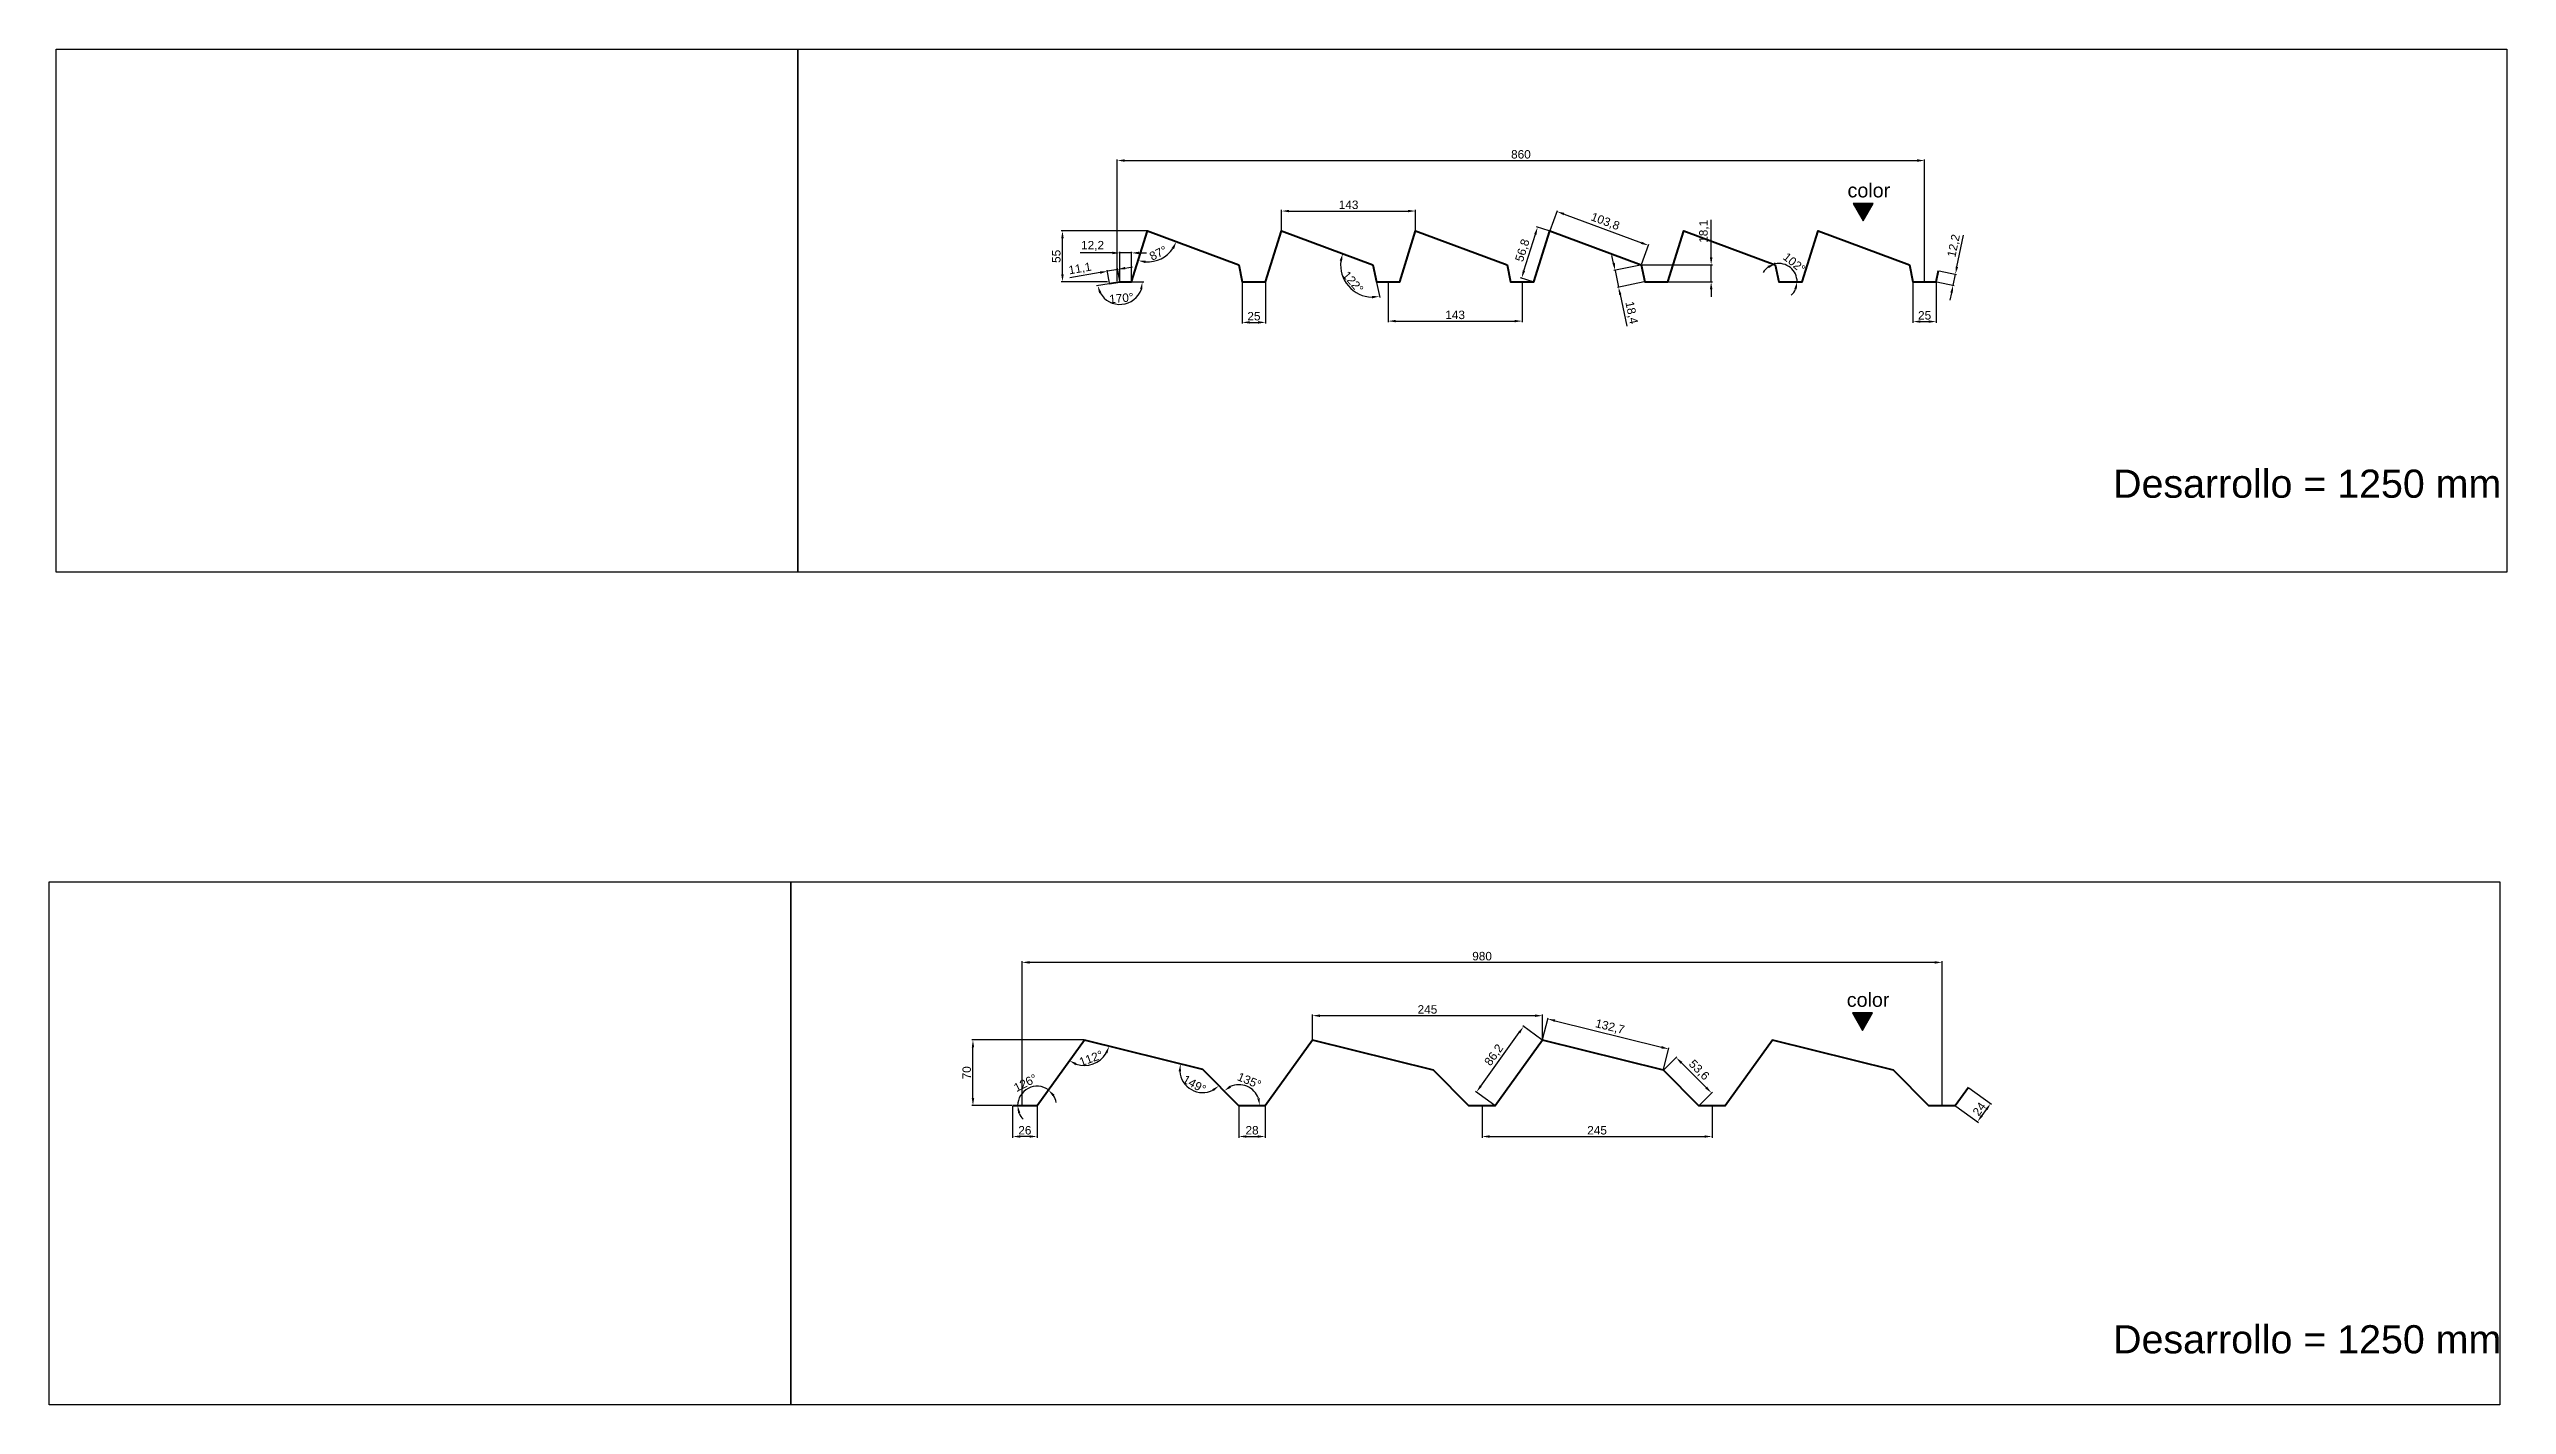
# Model space of a CAD drawing. Header units: millimetres. Extents: x 4334 to 41995838936, y 18500 to 30334.
# Drawn here: x 15550 to 18168, y 26161 to 27606 of the extents above; entities that cross this region are included whole.
import ezdxf

# ---------------------------------------------------------------- set-up
doc = ezdxf.new("R2010")
doc.units = ezdxf.units.MM
doc.layers.add('ANOTACIONES', color=7, linetype='Continuous', plot=False)
doc.layers.add('COTAS1', color=7, linetype='Continuous', lineweight=0)
doc.layers.add('FIBRA NEUTRA', color=1, linetype='Continuous', lineweight=40)
doc.layers.add('RECUADROS', color=253, linetype='Continuous')
doc.styles.get("Standard").update_dxf_attribs({"font": 'arial.ttf'})
doc.dimstyles.new('ISO-25', dxfattribs={"dimtxt": 9, "dimasz": 8, "dimexe": 1.25, "dimexo": 0.625, "dimgap": 2, "dimtad": 1, "dimdec": 1, "dimtxsty": 'Standard', "dimcen": 2.5, "dimadec": 0, "dimazin": 0, "dimtfac": 1, "dimtdec": 1, "dimtmove": 0, "dimatfit": 3, "dimfxl": 1, "dimarcsym": 0})

msp = doc.modelspace()

# ---------------------------------------------------------------- texts
at = {"layer": 'ANOTACIONES', "char_height": 30, "attachment_point": 1}
for insert in [(17748.22, 27157.94), (17748.22, 26246.12)]:
    msp.add_mtext_dynamic_manual_height_columns('Desarrollo = 1250 mm', width=6765.1618, gutter_width=150, heights=[0], dxfattribs=dict(at, insert=insert))

# ---------------------------------------------------------------- blocks, each defined once
blk = doc.blocks.new('Color superior')
at = {"layer": 'ANOTACIONES'}
h = blk.add_hatch(color=256, dxfattribs=at)
h.dxf.hatch_style = 1
h.paths.add_polyline_path([(10.7, 18.6), (-10.7, 18.6), (0, 0)])
blk.add_lwpolyline([(0, 0), (10.7, 18.6), (-10.7, 18.6)], close=True, dxfattribs=at)
at = {"layer": 'ANOTACIONES', "insert": (-16.7, 40.1), "char_height": 15, "attachment_point": 1}
blk.add_mtext_dynamic_manual_height_columns('color', width=249.804, gutter_width=75, heights=[0], dxfattribs=at)
blk = doc.blocks.new('*D20')
at = {"layer": 'COTAS1', "color": 0, "lineweight": -2, "transparency": 16777216}
for p, q in [((16586, 26480.7), (16586, 26634)), ((17558, 26632.8), (16594, 26632.8)), ((17566, 26480.7), (17566, 26634))]:
    blk.add_line(p, q, dxfattribs=at)
at = {"layer": 'COTAS1', "color": 0, "transparency": 16777216}
for points in [[(16594, 26634.1), (16594, 26631.4), (16586, 26632.8)], [(17558, 26634.1), (17558, 26631.4), (17566, 26632.8)]]:
    blk.add_solid(points, dxfattribs=at)
at = {"layer": 'Defpoints', "color": 0, "transparency": 16777216}
for p in [(16586, 26632.8), (16586, 26480.1), (17566, 26480.1)]:
    blk.add_point(p, dxfattribs=at)
at = {"layer": 'COTAS1', "color": 0, "transparency": 16777216, "insert": (17076, 26639.4), "char_height": 9, "attachment_point": 5}
blk.add_mtext('980', dxfattribs=at)
blk = doc.blocks.new('*D118')
at = {"layer": 'COTAS1', "color": 0, "lineweight": -2, "transparency": 16777216}
for p, q in [((16817, 26479.4), (16817, 26445.9)), ((16845, 26479.4), (16845, 26445.9)), ((16825, 26447.2), (16837, 26447.2))]:
    blk.add_line(p, q, dxfattribs=at)
at = {"layer": 'COTAS1', "color": 0, "transparency": 16777216}
for points in [[(16825, 26448.5), (16825, 26445.9), (16817, 26447.2)], [(16837, 26448.5), (16837, 26445.9), (16845, 26447.2)]]:
    blk.add_solid(points, dxfattribs=at)
at = {"layer": 'Defpoints', "color": 0, "transparency": 16777216}
for p in [(16817, 26480.1), (16845, 26480.1), (16845, 26447.2)]:
    blk.add_point(p, dxfattribs=at)
at = {"layer": 'COTAS1', "color": 0, "transparency": 16777216, "insert": (16831, 26453.8), "char_height": 9, "attachment_point": 5}
blk.add_mtext('28', dxfattribs=at)
blk = doc.blocks.new('*D119')
at = {"layer": 'COTAS1', "color": 0, "lineweight": -2, "transparency": 16777216}
for p, q in [((16576, 26479.4), (16576, 26445.9)), ((16602, 26479.4), (16602, 26445.9)), ((16594, 26447.2), (16584, 26447.2))]:
    blk.add_line(p, q, dxfattribs=at)
at = {"layer": 'COTAS1', "color": 0, "transparency": 16777216}
for points in [[(16584, 26448.5), (16584, 26445.9), (16576, 26447.2)], [(16594, 26448.5), (16594, 26445.9), (16602, 26447.2)]]:
    blk.add_solid(points, dxfattribs=at)
at = {"layer": 'Defpoints', "color": 0, "transparency": 16777216}
for p in [(16576, 26480.1), (16602, 26480.1), (16576, 26447.2)]:
    blk.add_point(p, dxfattribs=at)
at = {"layer": 'COTAS1', "color": 0, "transparency": 16777216, "insert": (16589, 26453.8), "char_height": 9, "attachment_point": 5}
blk.add_mtext('26', dxfattribs=at)
blk = doc.blocks.new('*D120')
at = {"layer": 'COTAS1', "color": 0, "lineweight": -2, "transparency": 16777216}
for p, q in [((16651.7, 26550.1), (16532.5, 26550.1)), ((16533.7, 26488.1), (16533.7, 26542.1)), ((16575.4, 26480.1), (16532.5, 26480.1))]:
    blk.add_line(p, q, dxfattribs=at)
at = {"layer": 'COTAS1', "color": 0, "transparency": 16777216}
for points in [[(16532.4, 26542.1), (16535, 26542.1), (16533.7, 26550.1)], [(16532.4, 26488.1), (16535, 26488.1), (16533.7, 26480.1)]]:
    blk.add_solid(points, dxfattribs=at)
at = {"layer": 'Defpoints', "color": 0, "transparency": 16777216}
for p in [(16533.7, 26550.1), (16652.3, 26550.1), (16576, 26480.1)]:
    blk.add_point(p, dxfattribs=at)
at = {"layer": 'COTAS1', "color": 0, "transparency": 16777216, "insert": (16527.1, 26515.1), "char_height": 9, "attachment_point": 5, "rotation": 90}
blk.add_mtext('70', dxfattribs=at)
blk = doc.blocks.new('*D121')
at = {"layer": 'COTAS1', "color": 0, "lineweight": -2, "transparency": 16777216}
for p, q in [((17594.5, 26499.2), (17618.8, 26481.7)), ((17580.5, 26479.7), (17604.8, 26462.2)), ((17613.1, 26476), (17608.4, 26469.5))]:
    blk.add_line(p, q, dxfattribs=at)
at = {"layer": 'COTAS1', "color": 0, "transparency": 16777216}
for points in [[(17607.4, 26470.3), (17609.5, 26468.7), (17603.8, 26463)], [(17612, 26476.7), (17614.2, 26475.2), (17617.8, 26482.5)]]:
    blk.add_solid(points, dxfattribs=at)
at = {"layer": 'Defpoints', "color": 0, "transparency": 16777216}
for p in [(17594, 26499.5), (17580, 26480.1), (17603.8, 26463)]:
    blk.add_point(p, dxfattribs=at)
at = {"layer": 'COTAS1', "color": 0, "transparency": 16777216, "insert": (17605.5, 26476.5), "char_height": 9, "attachment_point": 5, "rotation": 54.2863}
blk.add_mtext('24', dxfattribs=at)
blk = doc.blocks.new('*D122')
at = {"layer": 'COTAS1', "color": 0, "lineweight": -2, "transparency": 16777216}
for p, q in [((16895.3, 26550.7), (16895.3, 26577.2)), ((16903.3, 26576), (17132.3, 26576)), ((17140.3, 26550.7), (17140.3, 26577.2))]:
    blk.add_line(p, q, dxfattribs=at)
at = {"layer": 'COTAS1', "color": 0, "transparency": 16777216}
for points in [[(16903.3, 26577.3), (16903.3, 26574.6), (16895.3, 26576)], [(17132.3, 26577.3), (17132.3, 26574.6), (17140.3, 26576)]]:
    blk.add_solid(points, dxfattribs=at)
at = {"layer": 'Defpoints', "color": 0, "transparency": 16777216}
for p in [(17140.3, 26576), (16895.3, 26550.1), (17140.3, 26550.1)]:
    blk.add_point(p, dxfattribs=at)
at = {"layer": 'COTAS1', "color": 0, "transparency": 16777216, "insert": (17017.8, 26582.6), "char_height": 9, "attachment_point": 5}
blk.add_mtext('245', dxfattribs=at)
blk = doc.blocks.new('*D123')
at = {"layer": 'COTAS1', "color": 0, "lineweight": -2, "transparency": 16777216}
for p, q in [((17076, 26479.4), (17076, 26445.9)), ((17321, 26479.4), (17321, 26445.9)), ((17084, 26447.2), (17313, 26447.2))]:
    blk.add_line(p, q, dxfattribs=at)
at = {"layer": 'COTAS1', "color": 0, "transparency": 16777216}
for points in [[(17084, 26448.5), (17084, 26445.9), (17076, 26447.2)], [(17313, 26448.5), (17313, 26445.9), (17321, 26447.2)]]:
    blk.add_solid(points, dxfattribs=at)
at = {"layer": 'Defpoints', "color": 0, "transparency": 16777216}
for p in [(17076, 26480.1), (17321, 26480.1), (17321, 26447.2)]:
    blk.add_point(p, dxfattribs=at)
at = {"layer": 'COTAS1', "color": 0, "transparency": 16777216, "insert": (17198.5, 26453.8), "char_height": 9, "attachment_point": 5}
blk.add_mtext('245', dxfattribs=at)
blk = doc.blocks.new('*D124')
at = {"layer": 'COTAS1', "color": 0, "lineweight": -2, "transparency": 16777216}
for p, q in [((17074.6, 26501), (17115.6, 26558)), ((17139.8, 26550.4), (17119.3, 26565.2)), ((17089.5, 26480.4), (17068.9, 26495.2))]:
    blk.add_line(p, q, dxfattribs=at)
at = {"layer": 'COTAS1', "color": 0, "transparency": 16777216}
for points in [[(17114.5, 26558.8), (17116.7, 26557.2), (17120.3, 26564.5)], [(17073.6, 26501.7), (17075.7, 26500.2), (17070, 26494.5)]]:
    blk.add_solid(points, dxfattribs=at)
at = {"layer": 'Defpoints', "color": 0, "transparency": 16777216}
for p in [(17120.3, 26564.5), (17140.3, 26550.1), (17090, 26480.1)]:
    blk.add_point(p, dxfattribs=at)
at = {"layer": 'COTAS1', "color": 0, "transparency": 16777216, "insert": (17089.1, 26533.8), "char_height": 9, "attachment_point": 5, "rotation": 54.2863}
blk.add_mtext('86,2', dxfattribs=at)
blk = doc.blocks.new('*D125')
at = {"layer": 'COTAS1', "color": 0, "lineweight": -2, "transparency": 16777216}
for p, q in [((17140.5, 26550.7), (17146.3, 26573.8)), ((17153.7, 26570.6), (17267, 26542.4)), ((17269.3, 26518.5), (17275.1, 26541.7))]:
    blk.add_line(p, q, dxfattribs=at)
at = {"layer": 'COTAS1', "color": 0, "transparency": 16777216}
for points in [[(17154, 26571.9), (17153.4, 26569.3), (17146, 26572.6)], [(17267.3, 26543.7), (17266.7, 26541.1), (17274.8, 26540.4)]]:
    blk.add_solid(points, dxfattribs=at)
at = {"layer": 'Defpoints', "color": 0, "transparency": 16777216}
for p in [(17140.3, 26550.1), (17274.8, 26540.4), (17269.1, 26517.9)]:
    blk.add_point(p, dxfattribs=at)
at = {"layer": 'COTAS1', "color": 0, "transparency": 16777216, "insert": (17212.1, 26563.7), "char_height": 9, "attachment_point": 5, "rotation": 346}
blk.add_mtext('132,7', dxfattribs=at)
blk = doc.blocks.new('*D126')
at = {"layer": 'COTAS1', "color": 0, "lineweight": -2, "transparency": 16777216}
for p, q in [((17269.6, 26518.4), (17283.5, 26532.3)), ((17288.3, 26525.8), (17314.9, 26499.2)), ((17307.5, 26480.5), (17321.4, 26494.4))]:
    blk.add_line(p, q, dxfattribs=at)
at = {"layer": 'COTAS1', "color": 0, "transparency": 16777216}
for points in [[(17289.3, 26526.7), (17287.4, 26524.8), (17282.7, 26531.4)], [(17315.8, 26500.2), (17313.9, 26498.3), (17320.5, 26493.6)]]:
    blk.add_solid(points, dxfattribs=at)
at = {"layer": 'Defpoints', "color": 0, "transparency": 16777216}
for p in [(17269.1, 26517.9), (17320.5, 26493.6), (17307, 26480.1)]:
    blk.add_point(p, dxfattribs=at)
at = {"layer": 'COTAS1', "color": 0, "transparency": 16777216, "insert": (17306.8, 26517.7), "char_height": 9, "attachment_point": 5, "rotation": 314.9895}
blk.add_mtext('53,6', dxfattribs=at)
blk = doc.blocks.new('*D127')
at = {"layer": 'COTAS1', "color": 0, "lineweight": -2, "transparency": 16777216}
for start, end in [(54.2863, 180), (202.2973, 224.5945), (9.6918, 31.989)]:
    blk.add_arc((16602, 26480.1), 20.7, start, end, dxfattribs=at)
at = {"layer": 'COTAS1', "color": 0, "transparency": 16777216}
for points in [[(16618.6, 26490.1), (16620.5, 26491.9), (16614.1, 26496.9)], [(16581.6, 26471.9), (16584.2, 26472.5), (16581.3, 26480.1)]]:
    blk.add_solid(points, dxfattribs=at)
at = {"layer": 'Defpoints', "color": 0, "transparency": 16777216}
for p in [(16652.3, 26550.1), (16599.8, 26500.6), (16576, 26480.1), (16602, 26480.1), (16602, 26480.1)]:
    blk.add_point(p, dxfattribs=at)
at = {"layer": 'COTAS1', "color": 0, "transparency": 16777216, "insert": (16589.6, 26504.3), "char_height": 9, "attachment_point": 5, "rotation": 27.1431}
blk.add_mtext('126°', dxfattribs=at)
blk = doc.blocks.new('*D128')
at = {"layer": 'COTAS1', "color": 0, "lineweight": -2, "transparency": 16777216}
blk.add_arc((16652.3, 26550.1), 27.2, 251.1883, 329.098, dxfattribs=at)
at = {"layer": 'COTAS1', "color": 0, "transparency": 16777216}
for points in [[(16643, 26523.1), (16644.2, 26525.5), (16636.5, 26528)], [(16674.5, 26536.6), (16676.9, 26535.6), (16678.8, 26543.5)]]:
    blk.add_solid(points, dxfattribs=at)
at = {"layer": 'Defpoints', "color": 0, "transparency": 16777216}
for p in [(16652.3, 26550.1), (16652.3, 26550.1), (16653.1, 26522.8), (16778.5, 26518.6), (16602, 26480.1)]:
    blk.add_point(p, dxfattribs=at)
at = {"layer": 'COTAS1', "color": 0, "transparency": 16777216, "insert": (16659.5, 26530.6), "char_height": 9, "attachment_point": 5, "rotation": 20.1431}
blk.add_mtext('112°', dxfattribs=at)
blk = doc.blocks.new('*D129')
at = {"layer": 'COTAS1', "color": 0, "lineweight": -2, "transparency": 16777216}
blk.add_arc((16778.5, 26518.6), 24.6, 184.7449, 296.2445, dxfattribs=at)
at = {"layer": 'COTAS1', "color": 0, "transparency": 16777216}
for points in [[(16752.7, 26516.7), (16755.3, 26516.5), (16754.7, 26524.5)], [(16788.6, 26497.7), (16790.1, 26495.5), (16795.8, 26501.2)]]:
    blk.add_solid(points, dxfattribs=at)
at = {"layer": 'Defpoints', "color": 0, "transparency": 16777216}
for p in [(16652.3, 26550.1), (16758.5, 26504.3), (16778.5, 26518.6), (16778.5, 26518.6), (16817, 26480.1)]:
    blk.add_point(p, dxfattribs=at)
at = {"layer": 'COTAS1', "color": 0, "transparency": 16777216, "insert": (16769.6, 26503), "char_height": 9, "attachment_point": 5, "rotation": 330.4947}
blk.add_mtext('149°', dxfattribs=at)
blk = doc.blocks.new('*D130')
at = {"layer": 'COTAS1', "color": 0, "lineweight": -2, "transparency": 16777216}
blk.add_arc((16817, 26480.1), 22.3, 20.6835, 114.306, dxfattribs=at)
at = {"layer": 'COTAS1', "color": 0, "transparency": 16777216}
for points in [[(16808.6, 26499.3), (16807.1, 26501.5), (16801.3, 26495.8)], [(16839.2, 26488.2), (16836.6, 26487.7), (16839.3, 26480.1)]]:
    blk.add_solid(points, dxfattribs=at)
at = {"layer": 'Defpoints', "color": 0, "transparency": 16777216}
for p in [(16778.5, 26518.6), (16832.8, 26495.8), (16817, 26480.1), (16817, 26480.1), (16845, 26480.1)]:
    blk.add_point(p, dxfattribs=at)
at = {"layer": 'COTAS1', "color": 0, "transparency": 16777216, "insert": (16828.1, 26506.7), "char_height": 9, "attachment_point": 5, "rotation": 337.4947}
blk.add_mtext('135°', dxfattribs=at)
blk = doc.blocks.new('*D171')
at = {"layer": 'COTAS1', "color": 0, "lineweight": -2, "transparency": 16777216}
for p, q in [((16687.4, 27358.7), (16687.4, 27488.6)), ((17547.4, 27358.7), (17547.4, 27488.6)), ((16695.4, 27487.3), (17539.4, 27487.3))]:
    blk.add_line(p, q, dxfattribs=at)
at = {"layer": 'COTAS1', "color": 0, "transparency": 16777216}
for points in [[(16695.4, 27488.7), (16695.4, 27486), (16687.4, 27487.3)], [(17539.4, 27488.7), (17539.4, 27486), (17547.4, 27487.3)]]:
    blk.add_solid(points, dxfattribs=at)
at = {"layer": 'Defpoints', "color": 0, "transparency": 16777216}
for p in [(17547.4, 27487.3), (16687.4, 27358.1), (17547.4, 27358.1)]:
    blk.add_point(p, dxfattribs=at)
at = {"layer": 'COTAS1', "color": 0, "transparency": 16777216, "insert": (17117.4, 27493.9), "char_height": 9, "attachment_point": 5}
blk.add_mtext('860', dxfattribs=at)
blk = doc.blocks.new('*D172')
at = {"layer": 'COTAS1', "color": 0, "lineweight": -2, "transparency": 16777216}
for p, q in [((16975.9, 27357.4), (16975.9, 27315)), ((17118.8, 27357.4), (17118.8, 27315)), ((16983.9, 27316.2), (17110.8, 27316.2))]:
    blk.add_line(p, q, dxfattribs=at)
at = {"layer": 'COTAS1', "color": 0, "transparency": 16777216}
for points in [[(16983.9, 27317.5), (16983.9, 27314.9), (16975.9, 27316.2)], [(17110.8, 27317.5), (17110.8, 27314.9), (17118.8, 27316.2)]]:
    blk.add_solid(points, dxfattribs=at)
at = {"layer": 'Defpoints', "color": 0, "transparency": 16777216}
for p in [(16975.9, 27358.1), (17118.8, 27358.1), (17118.8, 27316.2)]:
    blk.add_point(p, dxfattribs=at)
at = {"layer": 'COTAS1', "color": 0, "transparency": 16777216, "insert": (17047.3, 27322.8), "char_height": 9, "attachment_point": 5}
blk.add_mtext('143', dxfattribs=at)
blk = doc.blocks.new('*D173')
at = {"layer": 'COTAS1', "color": 0, "lineweight": -2, "transparency": 16777216}
for p, q in [((16718.8, 27412.3), (16627.8, 27412.3)), ((16629.1, 27366.1), (16629.1, 27404.3)), ((16677.1, 27358.1), (16627.8, 27358.1))]:
    blk.add_line(p, q, dxfattribs=at)
at = {"layer": 'COTAS1', "color": 0, "transparency": 16777216}
for points in [[(16627.7, 27404.3), (16630.4, 27404.3), (16629.1, 27412.3)], [(16627.7, 27366.1), (16630.4, 27366.1), (16629.1, 27358.1)]]:
    blk.add_solid(points, dxfattribs=at)
at = {"layer": 'Defpoints', "color": 0, "transparency": 16777216}
for p in [(16629.1, 27412.3), (16719.5, 27412.3), (16677.7, 27358.1)]:
    blk.add_point(p, dxfattribs=at)
at = {"layer": 'COTAS1', "color": 0, "transparency": 16777216, "insert": (16622.5, 27385.2), "char_height": 9, "attachment_point": 5, "rotation": 90}
blk.add_mtext('55', dxfattribs=at)
blk = doc.blocks.new('*D174')
at = {"layer": 'COTAS1', "color": 0, "lineweight": -2, "transparency": 16777216}
for p, q in [((16820.6, 27357.4), (16820.6, 27313.6)), ((16845.4, 27357.4), (16845.4, 27313.6)), ((16828.6, 27314.8), (16837.4, 27314.8))]:
    blk.add_line(p, q, dxfattribs=at)
at = {"layer": 'COTAS1', "color": 0, "transparency": 16777216}
for points in [[(16828.6, 27316.2), (16828.6, 27313.5), (16820.6, 27314.8)], [(16837.4, 27316.2), (16837.4, 27313.5), (16845.4, 27314.8)]]:
    blk.add_solid(points, dxfattribs=at)
at = {"layer": 'Defpoints', "color": 0, "transparency": 16777216}
for p in [(16820.6, 27358.1), (16845.4, 27358.1), (16845.4, 27314.8)]:
    blk.add_point(p, dxfattribs=at)
at = {"layer": 'COTAS1', "color": 0, "transparency": 16777216, "insert": (16833, 27321.4), "char_height": 9, "attachment_point": 5}
blk.add_mtext('25', dxfattribs=at)
blk = doc.blocks.new('*D175')
at = {"layer": 'COTAS1', "color": 0, "lineweight": -2, "transparency": 16777216}
for p, q in [((16862.4, 27412.9), (16862.4, 27434.7)), ((16870.4, 27433.5), (16997.2, 27433.5)), ((17005.2, 27412.9), (17005.2, 27434.7))]:
    blk.add_line(p, q, dxfattribs=at)
at = {"layer": 'COTAS1', "color": 0, "transparency": 16777216}
for points in [[(16870.4, 27434.8), (16870.4, 27432.2), (16862.4, 27433.5)], [(16997.2, 27434.8), (16997.2, 27432.2), (17005.2, 27433.5)]]:
    blk.add_solid(points, dxfattribs=at)
at = {"layer": 'Defpoints', "color": 0, "transparency": 16777216}
for p in [(16862.4, 27412.3), (17005.2, 27433.5), (17005.2, 27412.3)]:
    blk.add_point(p, dxfattribs=at)
at = {"layer": 'COTAS1', "color": 0, "transparency": 16777216, "insert": (16933.8, 27440.1), "char_height": 9, "attachment_point": 5}
blk.add_mtext('143', dxfattribs=at)
blk = doc.blocks.new('*D176')
at = {"layer": 'COTAS1', "color": 0, "lineweight": -2, "transparency": 16777216}
blk.add_arc((16719.5, 27412.3), 33, 266.5516, 325.6892, dxfattribs=at)
at = {"layer": 'COTAS1', "color": 0, "transparency": 16777216}
for points in [[(16745.5, 27394.3), (16747.9, 27393.1), (16750.4, 27400.8)], [(16717.2, 27378), (16717.7, 27380.7), (16709.6, 27380.8)]]:
    blk.add_solid(points, dxfattribs=at)
at = {"layer": 'Defpoints', "color": 0, "transparency": 16777216}
for p in [(16719.5, 27412.3), (16719.5, 27412.3), (16702.5, 27358.1), (16726.1, 27380), (16816.8, 27376.1)]:
    blk.add_point(p, dxfattribs=at)
at = {"layer": 'COTAS1', "color": 0, "transparency": 16777216, "insert": (16731.1, 27388.6), "char_height": 9, "attachment_point": 5, "rotation": 26.1204}
blk.add_mtext('87°', dxfattribs=at)
blk = doc.blocks.new('*D177')
at = {"layer": 'COTAS1', "color": 0, "lineweight": -2, "transparency": 16777216}
for p, q in [((17148.4, 27412.9), (17156.3, 27434.2)), ((17163.4, 27430.2), (17245.7, 27399.7)), ((17245.7, 27376.7), (17253.6, 27398.1))]:
    blk.add_line(p, q, dxfattribs=at)
at = {"layer": 'COTAS1', "color": 0, "transparency": 16777216}
for points in [[(17163.8, 27431.5), (17162.9, 27429), (17155.9, 27433)], [(17246.1, 27400.9), (17245.2, 27398.4), (17253.2, 27396.9)]]:
    blk.add_solid(points, dxfattribs=at)
at = {"layer": 'Defpoints', "color": 0, "transparency": 16777216}
for p in [(17148.1, 27412.3), (17253.2, 27396.9), (17245.5, 27376.1)]:
    blk.add_point(p, dxfattribs=at)
at = {"layer": 'COTAS1', "color": 0, "transparency": 16777216, "insert": (17207.1, 27421.9), "char_height": 9, "attachment_point": 5, "rotation": 339.6204}
blk.add_mtext('103,8', dxfattribs=at)
blk = doc.blocks.new('*D178')
at = {"layer": 'COTAS1', "color": 0, "lineweight": -2, "transparency": 16777216}
for p, q in [((17147.5, 27412.5), (17134, 27416.7)), ((17120.6, 27369.8), (17132.8, 27408.7)), ((17130.6, 27358.2), (17117, 27362.5))]:
    blk.add_line(p, q, dxfattribs=at)
at = {"layer": 'COTAS1', "color": 0, "transparency": 16777216}
for points in [[(17131.5, 27409.1), (17134, 27408.3), (17135.1, 27416.3)], [(17119.3, 27370.2), (17121.8, 27369.4), (17118.2, 27362.1)]]:
    blk.add_solid(points, dxfattribs=at)
at = {"layer": 'Defpoints', "color": 0, "transparency": 16777216}
for p in [(17135.1, 27416.3), (17148.1, 27412.3), (17131.2, 27358.1)]:
    blk.add_point(p, dxfattribs=at)
at = {"layer": 'COTAS1', "color": 0, "transparency": 16777216, "insert": (17119.6, 27391.4), "char_height": 9, "attachment_point": 5, "rotation": 72.6204}
blk.add_mtext('56,8', dxfattribs=at)
blk = doc.blocks.new('*D179')
at = {"layer": 'COTAS1', "color": 0, "lineweight": -2, "transparency": 16777216}
for p, q in [((17216.1, 27378.1), (17214.4, 27386)), ((17244.8, 27376), (17216.5, 27370)), ((17217.7, 27370.3), (17221.5, 27352.2)), ((17248.6, 27357.9), (17220.3, 27352)), ((17223.1, 27344.4), (17230.2, 27310.7))]:
    blk.add_line(p, q, dxfattribs=at)
at = {"layer": 'COTAS1', "color": 0, "transparency": 16777216}
for points in [[(17217.4, 27378.4), (17214.8, 27377.9), (17217.7, 27370.3)], [(17224.4, 27344.7), (17221.8, 27344.1), (17221.5, 27352.2)]]:
    blk.add_solid(points, dxfattribs=at)
at = {"layer": 'Defpoints', "color": 0, "transparency": 16777216}
for p in [(17245.5, 27376.1), (17249.2, 27358.1), (17221.5, 27352.2)]:
    blk.add_point(p, dxfattribs=at)
at = {"layer": 'COTAS1', "color": 0, "transparency": 16777216, "insert": (17234.7, 27325.1), "char_height": 9, "attachment_point": 5, "rotation": 281.8204}
blk.add_mtext('18,4', dxfattribs=at)
blk = doc.blocks.new('*D180')
at = {"layer": 'COTAS1', "color": 0, "lineweight": -2, "transparency": 16777216}
blk.add_line((16963.6, 27357.4), (16967, 27341.2), dxfattribs=at)
blk.add_arc((16959.7, 27376.1), 34.4, 172.9851, 268.4557, dxfattribs=at)
at = {"layer": 'COTAS1', "color": 0, "transparency": 16777216}
for points in [[(16924.3, 27380.6), (16926.9, 27380), (16927.5, 27388.1)], [(16958.6, 27343.1), (16958.9, 27340.4), (16966.7, 27342.5)]]:
    blk.add_solid(points, dxfattribs=at)
at = {"layer": 'Defpoints', "color": 0, "transparency": 16777216}
for p in [(16862.4, 27412.3), (16927.5, 27364.2), (16959.7, 27376.1), (16959.7, 27376.1), (16963.5, 27358.1)]:
    blk.add_point(p, dxfattribs=at)
at = {"layer": 'COTAS1', "color": 0, "transparency": 16777216, "insert": (16938.6, 27357.9), "char_height": 9, "attachment_point": 5, "rotation": 310.7204}
blk.add_mtext('122°', dxfattribs=at)
blk = doc.blocks.new('*D181')
at = {"layer": 'COTAS1', "color": 0, "lineweight": -2, "transparency": 16777216}
blk.add_line((17388.2, 27376.7), (17387.9, 27378.3), dxfattribs=at)
for start, end in [(125.5531, 149.2858), (360, 101.8204), (312.5346, 336.2673)]:
    blk.add_arc((17392.1, 27358.1), 19.5, start, end, dxfattribs=at)
at = {"layer": 'COTAS1', "color": 0, "transparency": 16777216}
for points in [[(17380.3, 27375.1), (17381.4, 27372.7), (17388.1, 27377.1)], [(17408.6, 27350.5), (17411.2, 27350), (17411.6, 27358.1)]]:
    blk.add_solid(points, dxfattribs=at)
at = {"layer": 'Defpoints', "color": 0, "transparency": 16777216}
for p in [(17388.3, 27376.1), (17392.1, 27358.1), (17392.1, 27358.1), (17408.3, 27368.9), (17417, 27358.1)]:
    blk.add_point(p, dxfattribs=at)
at = {"layer": 'COTAS1', "color": 0, "transparency": 16777216, "insert": (17408.5, 27378.3), "char_height": 9, "attachment_point": 5, "rotation": 320.9102}
blk.add_mtext('102°', dxfattribs=at)
blk = doc.blocks.new('*D48')
at = {"layer": 'COTAS1', "color": 0, "lineweight": -2, "transparency": 16777216}
for p, q in [((17320, 27384.1), (17320, 27424.3)), ((17246.1, 27376.1), (17321.3, 27376.1)), ((17249.9, 27358.1), (17321.3, 27358.1)), ((17320, 27358.1), (17320, 27376.1)), ((17320, 27350.1), (17320, 27342.1))]:
    blk.add_line(p, q, dxfattribs=at)
at = {"layer": 'COTAS1', "color": 0, "transparency": 16777216}
for points in [[(17318.7, 27384.1), (17321.4, 27384.1), (17320, 27376.1)], [(17318.7, 27350.1), (17321.4, 27350.1), (17320, 27358.1)]]:
    blk.add_solid(points, dxfattribs=at)
at = {"layer": 'Defpoints', "color": 0, "transparency": 16777216}
for p in [(17245.5, 27376.1), (17249.2, 27358.1), (17320, 27376.1)]:
    blk.add_point(p, dxfattribs=at)
at = {"layer": 'COTAS1', "color": 0, "transparency": 16777216, "insert": (17312.6, 27411.9), "char_height": 9, "attachment_point": 5, "rotation": 90}
blk.add_mtext('18,1', dxfattribs=at)
blk = doc.blocks.new('*D676')
at = {"layer": 'COTAS1', "color": 0, "lineweight": -2, "transparency": 16777216}
for p, q in [((17581.9, 27374.1), (17588.9, 27407.8)), ((17560.5, 27357.9), (17578.9, 27354.1)), ((17563, 27369.9), (17581.4, 27366)), ((17577.7, 27354.3), (17580.2, 27366.3)), ((17576.1, 27346.5), (17574.4, 27338.7))]:
    blk.add_line(p, q, dxfattribs=at)
at = {"layer": 'COTAS1', "color": 0, "transparency": 16777216}
for points in [[(17580.6, 27374.4), (17583.2, 27373.9), (17580.2, 27366.3)], [(17574.8, 27346.8), (17577.4, 27346.2), (17577.7, 27354.3)]]:
    blk.add_solid(points, dxfattribs=at)
at = {"layer": 'Defpoints', "color": 0, "transparency": 16777216}
for p in [(17559.8, 27358.1), (17562.3, 27370), (17580.2, 27366.3)]:
    blk.add_point(p, dxfattribs=at)
at = {"layer": 'COTAS1', "color": 0, "transparency": 16777216, "insert": (17579, 27396.4), "char_height": 9, "attachment_point": 5, "rotation": 78.1796}
blk.add_mtext('12,2', dxfattribs=at)
blk = doc.blocks.new('*D677')
at = {"layer": 'COTAS1', "color": 0, "lineweight": -2, "transparency": 16777216}
for p, q in [((17535, 27357.4), (17535, 27314.5)), ((17559.8, 27357.4), (17559.8, 27314.5)), ((17543, 27315.7), (17551.8, 27315.7))]:
    blk.add_line(p, q, dxfattribs=at)
at = {"layer": 'COTAS1', "color": 0, "transparency": 16777216}
for points in [[(17543, 27317), (17543, 27314.4), (17535, 27315.7)], [(17551.8, 27317), (17551.8, 27314.4), (17559.8, 27315.7)]]:
    blk.add_solid(points, dxfattribs=at)
at = {"layer": 'Defpoints', "color": 0, "transparency": 16777216}
for p in [(17535, 27358.1), (17559.8, 27358.1), (17559.8, 27315.7)]:
    blk.add_point(p, dxfattribs=at)
at = {"layer": 'COTAS1', "color": 0, "transparency": 16777216, "insert": (17547.4, 27322.3), "char_height": 9, "attachment_point": 5}
blk.add_mtext('25', dxfattribs=at)
blk = doc.blocks.new('*D678')
at = {"layer": 'COTAS1', "color": 0, "lineweight": -2, "transparency": 16777216}
for p, q in [((16703.1, 27358.1), (16715.6, 27358.1)), ((16678.7, 27356), (16665.4, 27353.7))]:
    blk.add_line(p, q, dxfattribs=at)
blk.add_arc((16690.3, 27358.1), 24.1, 209.1433, 340.8567, dxfattribs=at)
at = {"layer": 'COTAS1', "color": 0, "transparency": 16777216}
for points in [[(16711.7, 27350.4), (16714.3, 27349.9), (16714.3, 27358.1)], [(16668, 27345.9), (16670.5, 27346.8), (16666.6, 27353.9)]]:
    blk.add_solid(points, dxfattribs=at)
at = {"layer": 'Defpoints', "color": 0, "transparency": 16777216}
for p in [(16690.3, 27358.1), (16690.3, 27358.1), (16702.5, 27358.1), (16679.3, 27356.1), (16680.8, 27336)]:
    blk.add_point(p, dxfattribs=at)
at = {"layer": 'COTAS1', "color": 0, "transparency": 16777216, "insert": (16691.8, 27340.7), "char_height": 9, "attachment_point": 5, "rotation": 5}
blk.add_mtext('170°', dxfattribs=at)
blk = doc.blocks.new('*D679')
at = {"layer": 'COTAS1', "color": 0, "lineweight": -2, "transparency": 16777216}
for p, q in [((16682.3, 27388.9), (16647.8, 27388.9)), ((16690.3, 27358.7), (16690.3, 27390.1)), ((16702.5, 27388.9), (16690.3, 27388.9)), ((16702.5, 27358.7), (16702.5, 27390.1)), ((16710.5, 27388.9), (16718.5, 27388.9))]:
    blk.add_line(p, q, dxfattribs=at)
at = {"layer": 'COTAS1', "color": 0, "transparency": 16777216}
for points in [[(16682.3, 27390.2), (16682.3, 27387.5), (16690.3, 27388.9)], [(16710.5, 27390.2), (16710.5, 27387.5), (16702.5, 27388.9)]]:
    blk.add_solid(points, dxfattribs=at)
at = {"layer": 'Defpoints', "color": 0, "transparency": 16777216}
for p in [(16690.3, 27388.9), (16690.3, 27358.1), (16702.5, 27358.1)]:
    blk.add_point(p, dxfattribs=at)
at = {"layer": 'COTAS1', "color": 0, "transparency": 16777216, "insert": (16661.1, 27396.3), "char_height": 9, "attachment_point": 5}
blk.add_mtext('12,2', dxfattribs=at)
blk = doc.blocks.new('*D680')
at = {"layer": 'COTAS1', "color": 0, "lineweight": -2, "transparency": 16777216}
for p, q in [((16669.1, 27367.9), (16636.8, 27362.3)), ((16679.2, 27356.7), (16676.8, 27370.6)), ((16688, 27371.3), (16677, 27369.3)), ((16690.2, 27358.7), (16687.7, 27372.5)), ((16695.8, 27372.7), (16703.7, 27374))]:
    blk.add_line(p, q, dxfattribs=at)
at = {"layer": 'COTAS1', "color": 0, "transparency": 16777216}
for points in [[(16668.9, 27369.3), (16669.3, 27366.6), (16677, 27369.3)], [(16695.6, 27374), (16696.1, 27371.3), (16688, 27371.3)]]:
    blk.add_solid(points, dxfattribs=at)
at = {"layer": 'Defpoints', "color": 0, "transparency": 16777216}
for p in [(16677, 27369.3), (16690.3, 27358.1), (16679.3, 27356.1)]:
    blk.add_point(p, dxfattribs=at)
at = {"layer": 'COTAS1', "color": 0, "transparency": 16777216, "insert": (16647.7, 27371.7), "char_height": 9, "attachment_point": 5, "rotation": 10}
blk.add_mtext('11,1', dxfattribs=at)

# ---------------------------------------------------------------- dimensions: what is measured, and where the dimension line sits
at = {"layer": 'COTAS1'}
for base, p1, p2, text, picture, middle in [((17547.43, 27487.34), (16687.37, 27358.06), (17547.43, 27358.06), '860', '*D171', (17117.4, 27493.93)), ((17005.25, 27433.49), (16862.36, 27412.27), (17005.25, 27412.27), '143', '*D175', (16933.8, 27440.09)), ((16845.39, 27314.82), (16820.57, 27358.06), (16845.39, 27358.06), '25', '*D174', (16832.98, 27321.41)), ((17118.76, 27316.21), (16975.87, 27358.06), (17118.76, 27358.06), '143', '*D172', (17047.31, 27322.81)), ((17559.84, 27315.71), (17535.02, 27358.06), (17559.84, 27358.06), '25', '*D677', (17547.43, 27322.31))]:
    dim = msp.add_linear_dim(base=base, p1=p1, p2=p2, text=text, dimstyle='ISO-25', dxfattribs=at)
    dim.commit()
    dim.dimension.update_dxf_attribs({"geometry": picture, "text_midpoint": middle})
dim = msp.add_linear_dim(base=(16629.06, 27412.27), p1=(16677.68, 27358.06), p2=(16719.47, 27412.27), angle=90, text='55', dimstyle='ISO-25', dxfattribs=at)
dim.commit()
dim.dimension.update_dxf_attribs({"geometry": '*D173', "text_midpoint": (16629.06, 27385.16), "dimtype": 160})
for base, line1, line2, picture, middle in [((16726.11, 27379.96), ((16719.47, 27412.27), (16816.79, 27376.11)), ((16702.5, 27358.06), (16719.47, 27412.27)), '*D176', (16731.09, 27388.57)), ((16927.45, 27364.16), ((16959.68, 27376.11), (16963.46, 27358.06)), ((16862.36, 27412.27), (16959.68, 27376.11)), '*D180', (16938.57, 27357.94)), ((17408.26, 27368.92), ((17388.35, 27376.11), (17392.13, 27358.06)), ((17392.13, 27358.06), (17416.95, 27358.06)), '*D181', (17408.55, 27378.27)), ((16680.76, 27335.97), ((16702.5, 27358.06), (16690.29, 27358.06)), ((16690.29, 27358.06), (16679.31, 27356.12)), '*D678', (16691.81, 27340.66)), ((16599.79, 26500.62), ((16652.35, 26550.05), (16602.02, 26480.05)), ((16602.02, 26480.05), (16576.02, 26480.05)), '*D127', (16589.57, 26504.33)), ((16653.07, 26522.85), ((16778.48, 26518.6), (16652.35, 26550.05)), ((16652.35, 26550.05), (16602.02, 26480.05)), '*D128', (16659.47, 26530.62)), ((16758.53, 26504.28), ((16817.02, 26480.05), (16778.48, 26518.6)), ((16778.48, 26518.6), (16652.35, 26550.05)), '*D129', (16769.64, 26502.97)), ((16832.78, 26495.81), ((16817.02, 26480.05), (16778.48, 26518.6)), ((16845.02, 26480.05), (16817.02, 26480.05)), '*D130', (16828.08, 26506.73))]:
    dim = msp.add_angular_dim_2l(base=base, line1=line1, line2=line2, dimstyle='ISO-25', dxfattribs=at)
    dim.commit()
    dim.dimension.update_dxf_attribs({"geometry": picture, "text_midpoint": middle})
for p1, p2, distance, picture, middle in [((17131.17, 27358.06), (17148.14, 27412.27), 13.61, '*D178', (17119.59, 27391.44)), ((17148.14, 27412.27), (17245.46, 27376.11), 22.16, '*D177', (17207.09, 27421.9)), ((17245.46, 27376.11), (17249.24, 27358.06), -28.35, '*D179', (17234.73, 27325.14)), ((17559.84, 27358.06), (17562.35, 27370.04), -18.26, '*D676', (17578.95, 27396.42)), ((16690.2854, 27358.0567), (16679.3113, 27356.1216), -13.4178, '*D680', (16647.7296, 27371.7006)), ((17140.35, 26550.05), (17269.15, 26517.94), 23.19, '*D125', (17212.15, 26563.68)), ((17090.02, 26480.05), (17140.35, 26550.05), 24.7, '*D124', (17089.11, 26533.8)), ((17269.15, 26517.94), (17307.02, 26480.05), 19.1, '*D126', (17306.83, 26517.74)), ((17594.03, 26499.54), (17580.02, 26480.05), 29.25, '*D121', (17605.48, 26476.53))]:
    dim = msp.add_aligned_dim(p1=p1, p2=p2, distance=distance, dimstyle='ISO-25', dxfattribs=at)
    dim.commit()
    dim.dimension.update_dxf_attribs({"geometry": picture, "text_midpoint": middle})
dim = msp.add_linear_dim(base=(17320.0233, 27376.1119), p1=(17249.2365, 27358.0567), p2=(17245.4579, 27376.1119), angle=90, dimstyle='ISO-25', dxfattribs=at)
dim.commit()
dim.dimension.update_dxf_attribs({"geometry": '*D48', "text_midpoint": (17320.0233, 27411.8633), "dimtype": 160})
for base, p1, p2, picture, middle in [((16690.29, 27388.85), (16702.5, 27358.06), (16690.29, 27358.06), '*D679', (16661.07, 27396.26)), ((16586.02, 26632.76), (17566.02, 26480.05), (16586.02, 26480.05), '*D20', (17076.02, 26639.36)), ((17140.35, 26575.98), (16895.35, 26550.05), (17140.35, 26550.05), '*D122', (17017.85, 26582.57)), ((16576.02, 26447.2), (16602.02, 26480.05), (16576.02, 26480.05), '*D119', (16589.02, 26453.79)), ((16845.02, 26447.2), (16817.02, 26480.05), (16845.02, 26480.05), '*D118', (16831.02, 26453.79)), ((17321.02, 26447.2), (17076.02, 26480.05), (17321.02, 26480.05), '*D123', (17198.52, 26453.79))]:
    dim = msp.add_linear_dim(base=base, p1=p1, p2=p2, dimstyle='ISO-25', dxfattribs=at)
    dim.commit()
    dim.dimension.update_dxf_attribs({"geometry": picture, "text_midpoint": middle})
dim = msp.add_linear_dim(base=(16533.71, 26550.05), p1=(16576.02, 26480.05), p2=(16652.35, 26550.05), angle=90, dimstyle='ISO-25', dxfattribs=at)
dim.commit()
dim.dimension.update_dxf_attribs({"geometry": '*D120', "text_midpoint": (16527.12, 26515.05)})

# ---------------------------------------------------------------- linework, layer by layer
at = {"layer": 'FIBRA NEUTRA'}
for points in [[(16679.31, 27356.12), (16690.29, 27358.06), (16702.5, 27358.06), (16719.47, 27412.27), (16816.79, 27376.11), (16820.57, 27358.06), (16845.39, 27358.06), (16862.36, 27412.27), (16959.68, 27376.11), (16963.46, 27358.06), (16988.28, 27358.06), (17005.25, 27412.27), (17102.57, 27376.11), (17106.35, 27358.06), (17131.17, 27358.06), (17148.14, 27412.27), (17245.46, 27376.11), (17249.24, 27358.06), (17274.06, 27358.06), (17291.03, 27412.27), (17388.35, 27376.11), (17392.13, 27358.06), (17416.95, 27358.06), (17433.92, 27412.27), (17531.24, 27376.11), (17535.02, 27358.06), (17559.84, 27358.06), (17562.35, 27370.04)], [(17594.03, 26499.54), (17580.02, 26480.05), (17552.02, 26480.05), (17514.15, 26517.94), (17385.35, 26550.05), (17335.02, 26480.05), (17307.02, 26480.05), (17269.15, 26517.94), (17140.35, 26550.05), (17090.02, 26480.05), (17062.02, 26480.05), (17024.15, 26517.94), (16895.35, 26550.05), (16845.02, 26480.05), (16817.02, 26480.05), (16778.48, 26518.6), (16652.35, 26550.05), (16602.02, 26480.05), (16576.02, 26480.05)]]:
    msp.add_lwpolyline(points, dxfattribs=at)
at = {"layer": 'RECUADROS', "color": 0, "lineweight": 30}
for points in [[(15557.22, 27606.06), (16347.33, 27606.06), (16347.33, 27048.61), (15557.22, 27048.61)], [(16347.33, 27606.06), (18167.6, 27606.06), (18167.6, 27048.61), (16347.33, 27048.61)], [(15549.67, 26718.67), (16339.79, 26718.67), (16339.79, 26161.21), (15549.67, 26161.21)], [(16339.79, 26718.67), (18160.05, 26718.67), (18160.05, 26161.21), (16339.79, 26161.21)]]:
    msp.add_lwpolyline(points, close=True, dxfattribs=at)

# ---------------------------------------------------------------- block references
at = {"layer": 'ANOTACIONES'}
for p in [(17482.01, 27422.95), (17481.21, 26560.32)]:
    msp.add_blockref('Color superior', p, dxfattribs=at)

msp.set_redraw_order([(e.dxf.handle, doc.entitydb.next_handle()) for e in msp.query("TEXT MTEXT ATTDEF DIMENSION ARC_DIMENSION")])  # texts and dimensions are drawn at this point

doc.saveas('drawing.dxf')
